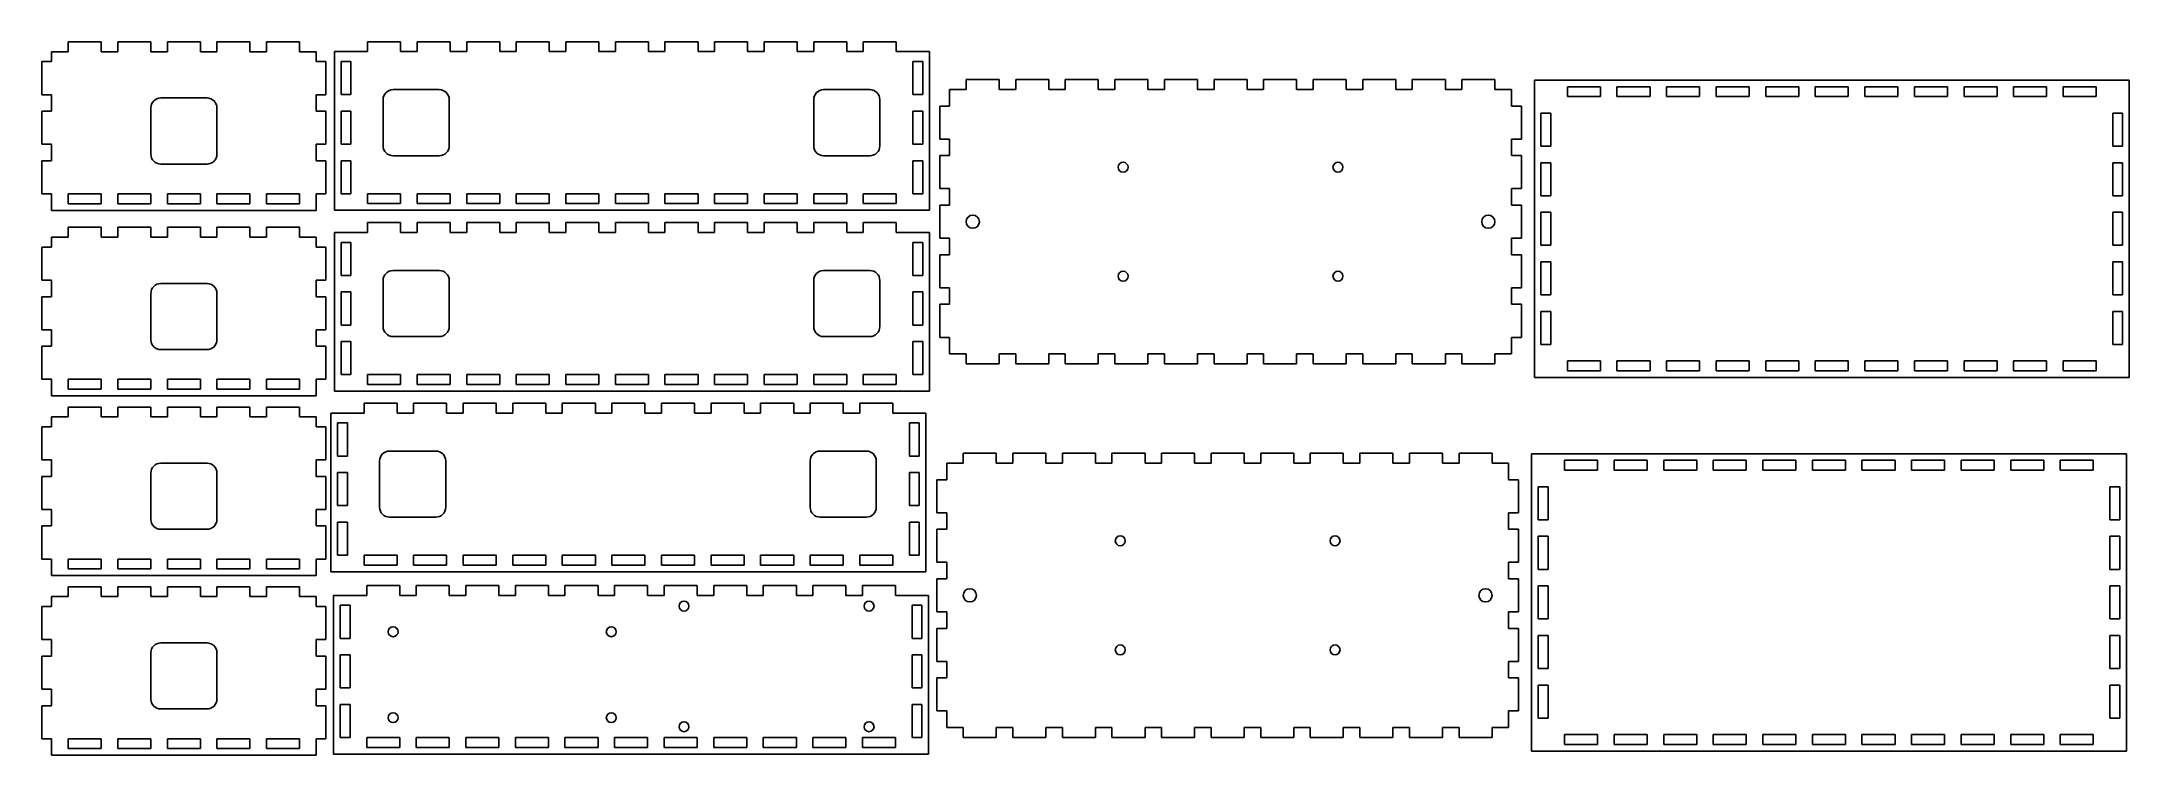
# Model space of a CAD drawing. Header units: millimetres. Extents: x 2674 to 3306, y 1659 to 1874.
import ezdxf

# ---------------------------------------------------------------- set-up
doc = ezdxf.new("R2010")
doc.units = ezdxf.units.MM

msp = doc.modelspace()

# ---------------------------------------------------------------- linework, layer by layer
at = {"color": 7, "linetype": 'Continuous', "lineweight": 25}
for p, q in [((2682.41, 1871.41), (2677.41, 1871.41)), ((2677.41, 1871.41), (2677.41, 1868.41)), ((2692.41, 1874.41), (2682.41, 1874.41)), ((2682.41, 1874.41), (2682.41, 1871.41)), ((2692.41, 1871.41), (2692.41, 1874.41)), ((2697.41, 1871.41), (2692.41, 1871.41)), ((2707.41, 1874.41), (2697.41, 1874.41)), ((2697.41, 1874.41), (2697.41, 1871.41)), ((2707.41, 1871.41), (2707.41, 1874.41)), ((2712.41, 1871.41), (2707.41, 1871.41)), ((2722.41, 1874.41), (2712.41, 1874.41)), ((2712.41, 1874.41), (2712.41, 1871.41)), ((2722.41, 1871.41), (2722.41, 1874.41)), ((2727.41, 1871.41), (2722.41, 1871.41)), ((2737.41, 1874.41), (2727.41, 1874.41)), ((2727.41, 1874.41), (2727.41, 1871.41)), ((2737.41, 1871.41), (2737.41, 1874.41)), ((2742.41, 1871.41), (2737.41, 1871.41)), ((2752.41, 1874.41), (2742.41, 1874.41)), ((2742.41, 1874.41), (2742.41, 1871.41)), ((2752.41, 1871.41), (2752.41, 1874.41)), ((2757.41, 1871.41), (2752.41, 1871.41)), ((2757.41, 1868.41), (2757.41, 1871.41)), ((2772.98, 1871.43), (2762.98, 1871.43)), ((2762.98, 1871.43), (2762.98, 1823.43)), ((2782.98, 1874.43), (2772.98, 1874.43)), ((2772.98, 1874.43), (2772.98, 1871.43)), ((2782.98, 1871.43), (2782.98, 1874.43)), ((2787.98, 1871.43), (2782.98, 1871.43)), ((2797.98, 1874.43), (2787.98, 1874.43)), ((2787.98, 1874.43), (2787.98, 1871.43)), ((2797.98, 1871.43), (2797.98, 1874.43)), ((2802.98, 1871.43), (2797.98, 1871.43)), ((2812.98, 1874.43), (2802.98, 1874.43)), ((2802.98, 1874.43), (2802.98, 1871.43)), ((2812.98, 1871.43), (2812.98, 1874.43)), ((2817.98, 1871.43), (2812.98, 1871.43)), ((2827.98, 1874.43), (2817.98, 1874.43)), ((2817.98, 1874.43), (2817.98, 1871.43)), ((2827.98, 1871.43), (2827.98, 1874.43)), ((2832.98, 1871.43), (2827.98, 1871.43)), ((2842.98, 1874.43), (2832.98, 1874.43)), ((2832.98, 1874.43), (2832.98, 1871.43)), ((2842.98, 1871.43), (2842.98, 1874.43)), ((2847.98, 1871.43), (2842.98, 1871.43)), ((2857.98, 1874.43), (2847.98, 1874.43)), ((2847.98, 1874.43), (2847.98, 1871.43)), ((2857.98, 1871.43), (2857.98, 1874.43)), ((2862.98, 1871.43), (2857.98, 1871.43)), ((2872.98, 1874.43), (2862.98, 1874.43)), ((2862.98, 1874.43), (2862.98, 1871.43)), ((2872.98, 1871.43), (2872.98, 1874.43)), ((2877.98, 1871.43), (2872.98, 1871.43)), ((2887.98, 1874.43), (2877.98, 1874.43)), ((2877.98, 1874.43), (2877.98, 1871.43)), ((2887.98, 1871.43), (2887.98, 1874.43)), ((2892.98, 1871.43), (2887.98, 1871.43)), ((2902.98, 1874.43), (2892.98, 1874.43)), ((2892.98, 1874.43), (2892.98, 1871.43)), ((2902.98, 1871.43), (2902.98, 1874.43)), ((2907.98, 1871.43), (2902.98, 1871.43)), ((2917.98, 1874.43), (2907.98, 1874.43)), ((2907.98, 1874.43), (2907.98, 1871.43)), ((2917.98, 1871.43), (2917.98, 1874.43)), ((2922.98, 1871.43), (2917.98, 1871.43)), ((2932.98, 1874.43), (2922.98, 1874.43)), ((2922.98, 1874.43), (2922.98, 1871.43)), ((2932.98, 1871.43), (2932.98, 1874.43)), ((2942.98, 1871.43), (2932.98, 1871.43)), ((2942.98, 1823.43), (2942.98, 1871.43)), ((2677.41, 1868.41), (2674.41, 1868.41)), ((2674.41, 1868.41), (2674.41, 1858.41)), ((2760.41, 1868.41), (2757.41, 1868.41)), ((2760.41, 1858.41), (2760.41, 1868.41)), ((2767.98, 1868.43), (2764.98, 1868.43)), ((2764.98, 1868.43), (2764.98, 1858.43)), ((2767.98, 1858.43), (2767.98, 1868.43)), ((2937.98, 1868.43), (2937.98, 1858.43)), ((2940.98, 1868.43), (2937.98, 1868.43)), ((2940.98, 1858.43), (2940.98, 1868.43)), ((2674.41, 1858.41), (2677.41, 1858.41)), ((2677.41, 1858.41), (2677.41, 1853.41)), ((2724.41, 1857.41), (2710.41, 1857.41)), ((2757.41, 1853.41), (2757.41, 1858.41)), ((2757.41, 1858.41), (2760.41, 1858.41)), ((2764.98, 1858.43), (2767.98, 1858.43)), ((2794.7, 1859.93), (2780.7, 1859.93)), ((2924.98, 1859.93), (2910.98, 1859.93)), ((2937.98, 1858.43), (2940.98, 1858.43)), ((2954.1, 1859.97), (2949.1, 1859.97)), ((2949.1, 1859.97), (2949.1, 1854.97)), ((2964.1, 1862.97), (2954.1, 1862.97)), ((2954.1, 1862.97), (2954.1, 1859.97)), ((2964.1, 1859.97), (2964.1, 1862.97)), ((2969.1, 1859.97), (2964.1, 1859.97)), ((2979.1, 1862.97), (2969.1, 1862.97)), ((2969.1, 1862.97), (2969.1, 1859.97)), ((2979.1, 1859.97), (2979.1, 1862.97)), ((2984.1, 1859.97), (2979.1, 1859.97)), ((2994.1, 1862.97), (2984.1, 1862.97)), ((2984.1, 1862.97), (2984.1, 1859.97)), ((2994.1, 1859.97), (2994.1, 1862.97)), ((2999.1, 1859.97), (2994.1, 1859.97)), ((3009.1, 1862.97), (2999.1, 1862.97)), ((2999.1, 1862.97), (2999.1, 1859.97)), ((3009.1, 1859.97), (3009.1, 1862.97)), ((3014.1, 1859.97), (3009.1, 1859.97)), ((3024.1, 1862.97), (3014.1, 1862.97)), ((3014.1, 1862.97), (3014.1, 1859.97)), ((3024.1, 1859.97), (3024.1, 1862.97)), ((3029.1, 1859.97), (3024.1, 1859.97)), ((3039.1, 1862.97), (3029.1, 1862.97)), ((3029.1, 1862.97), (3029.1, 1859.97)), ((3039.1, 1859.97), (3039.1, 1862.97)), ((3044.1, 1859.97), (3039.1, 1859.97)), ((3054.1, 1862.97), (3044.1, 1862.97)), ((3044.1, 1862.97), (3044.1, 1859.97)), ((3054.1, 1859.97), (3054.1, 1862.97)), ((3059.1, 1859.97), (3054.1, 1859.97)), ((3069.1, 1862.97), (3059.1, 1862.97)), ((3059.1, 1862.97), (3059.1, 1859.97)), ((3069.1, 1859.97), (3069.1, 1862.97)), ((3074.1, 1859.97), (3069.1, 1859.97)), ((3084.1, 1862.97), (3074.1, 1862.97)), ((3074.1, 1862.97), (3074.1, 1859.97)), ((3084.1, 1859.97), (3084.1, 1862.97)), ((3089.1, 1859.97), (3084.1, 1859.97)), ((3099.1, 1862.97), (3089.1, 1862.97)), ((3089.1, 1862.97), (3089.1, 1859.97)), ((3099.1, 1859.97), (3099.1, 1862.97)), ((3104.1, 1859.97), (3099.1, 1859.97)), ((3114.1, 1862.97), (3104.1, 1862.97)), ((3104.1, 1862.97), (3104.1, 1859.97)), ((3114.1, 1859.97), (3114.1, 1862.97)), ((3119.1, 1859.97), (3114.1, 1859.97)), ((3119.1, 1854.97), (3119.1, 1859.97)), ((3306.03, 1862.82), (3126.03, 1862.82)), ((3126.03, 1862.82), (3126.03, 1772.82)), ((3136.03, 1860.82), (3136.03, 1857.82)), ((3146.03, 1860.82), (3136.03, 1860.82)), ((3136.03, 1857.82), (3146.03, 1857.82)), ((3146.03, 1857.82), (3146.03, 1860.82)), ((3151.03, 1860.82), (3151.03, 1857.82)), ((3161.03, 1860.82), (3151.03, 1860.82)), ((3151.03, 1857.82), (3161.03, 1857.82)), ((3161.03, 1857.82), (3161.03, 1860.82)), ((3166.03, 1860.82), (3166.03, 1857.82)), ((3176.03, 1860.82), (3166.03, 1860.82)), ((3166.03, 1857.82), (3176.03, 1857.82)), ((3176.03, 1857.82), (3176.03, 1860.82)), ((3181.03, 1860.82), (3181.03, 1857.82)), ((3191.03, 1860.82), (3181.03, 1860.82)), ((3181.03, 1857.82), (3191.03, 1857.82)), ((3191.03, 1857.82), (3191.03, 1860.82)), ((3196.03, 1860.82), (3196.03, 1857.82)), ((3206.03, 1860.82), (3196.03, 1860.82)), ((3196.03, 1857.82), (3206.03, 1857.82)), ((3206.03, 1857.82), (3206.03, 1860.82)), ((3211.03, 1860.82), (3211.03, 1857.82)), ((3221.03, 1860.82), (3211.03, 1860.82)), ((3211.03, 1857.82), (3221.03, 1857.82)), ((3221.03, 1857.82), (3221.03, 1860.82)), ((3226.03, 1860.82), (3226.03, 1857.82)), ((3236.03, 1860.82), (3226.03, 1860.82)), ((3226.03, 1857.82), (3236.03, 1857.82)), ((3236.03, 1857.82), (3236.03, 1860.82)), ((3241.03, 1860.82), (3241.03, 1857.82)), ((3251.03, 1860.82), (3241.03, 1860.82)), ((3241.03, 1857.82), (3251.03, 1857.82)), ((3251.03, 1857.82), (3251.03, 1860.82)), ((3256.03, 1860.82), (3256.03, 1857.82)), ((3266.03, 1860.82), (3256.03, 1860.82)), ((3256.03, 1857.82), (3266.03, 1857.82)), ((3266.03, 1857.82), (3266.03, 1860.82)), ((3271.03, 1860.82), (3271.03, 1857.82)), ((3281.03, 1860.82), (3271.03, 1860.82)), ((3271.03, 1857.82), (3281.03, 1857.82)), ((3281.03, 1857.82), (3281.03, 1860.82)), ((3286.03, 1860.82), (3286.03, 1857.82)), ((3296.03, 1860.82), (3286.03, 1860.82)), ((3286.03, 1857.82), (3296.03, 1857.82)), ((3296.03, 1857.82), (3296.03, 1860.82)), ((3306.03, 1772.82), (3306.03, 1862.82)), ((2677.41, 1853.41), (2674.41, 1853.41)), ((2674.41, 1853.41), (2674.41, 1843.41)), ((2707.41, 1854.41), (2707.41, 1840.41)), ((2727.41, 1840.41), (2727.41, 1854.41)), ((2760.41, 1853.41), (2757.41, 1853.41)), ((2760.41, 1843.41), (2760.41, 1853.41)), ((2764.98, 1853.43), (2764.98, 1843.43)), ((2767.98, 1853.43), (2764.98, 1853.43)), ((2767.98, 1843.43), (2767.98, 1853.43)), ((2777.7, 1856.93), (2777.7, 1842.93)), ((2797.7, 1842.93), (2797.7, 1856.93)), ((2907.98, 1856.93), (2907.98, 1842.93)), ((2927.98, 1842.93), (2927.98, 1856.93)), ((2937.98, 1853.43), (2937.98, 1843.43)), ((2940.98, 1853.43), (2937.98, 1853.43)), ((2940.98, 1843.43), (2940.98, 1853.43)), ((2949.1, 1854.97), (2946.1, 1854.97)), ((2946.1, 1854.97), (2946.1, 1844.97)), ((3122.1, 1854.97), (3119.1, 1854.97)), ((3122.1, 1844.97), (3122.1, 1854.97)), ((3128.03, 1852.82), (3128.03, 1842.82)), ((3131.03, 1852.82), (3128.03, 1852.82)), ((3131.03, 1842.82), (3131.03, 1852.82)), ((3301.03, 1852.82), (3301.03, 1842.82)), ((3304.03, 1852.82), (3301.03, 1852.82)), ((3304.03, 1842.82), (3304.03, 1852.82)), ((2946.1, 1844.97), (2949.1, 1844.97)), ((2949.1, 1844.97), (2949.1, 1839.97)), ((3119.1, 1839.97), (3119.1, 1844.97)), ((3119.1, 1844.97), (3122.1, 1844.97)), ((2674.41, 1843.41), (2677.41, 1843.41)), ((2677.41, 1838.41), (2674.41, 1838.41)), ((2674.41, 1838.41), (2674.41, 1828.41)), ((2677.41, 1843.41), (2677.41, 1838.41)), ((2757.41, 1838.41), (2757.41, 1843.41)), ((2757.41, 1843.41), (2760.41, 1843.41)), ((2760.41, 1838.41), (2757.41, 1838.41)), ((2760.41, 1828.41), (2760.41, 1838.41)), ((2764.98, 1843.43), (2767.98, 1843.43)), ((2764.98, 1838.43), (2764.98, 1828.43)), ((2767.98, 1838.43), (2764.98, 1838.43)), ((2767.98, 1828.43), (2767.98, 1838.43)), ((2780.7, 1839.93), (2794.7, 1839.93)), ((2910.98, 1839.93), (2924.98, 1839.93)), ((2937.98, 1843.43), (2940.98, 1843.43)), ((2937.98, 1838.43), (2937.98, 1828.43)), ((2940.98, 1838.43), (2937.98, 1838.43)), ((2940.98, 1828.43), (2940.98, 1838.43)), ((2949.1, 1839.97), (2946.1, 1839.97)), ((2946.1, 1839.97), (2946.1, 1829.97)), ((3122.1, 1839.97), (3119.1, 1839.97)), ((3122.1, 1829.97), (3122.1, 1839.97)), ((3128.03, 1842.82), (3131.03, 1842.82)), ((3301.03, 1842.82), (3304.03, 1842.82)), ((2710.41, 1837.41), (2724.41, 1837.41)), ((3131.03, 1837.82), (3128.03, 1837.82)), ((3128.03, 1837.82), (3128.03, 1827.82)), ((3131.03, 1827.82), (3131.03, 1837.82)), ((3301.03, 1837.82), (3301.03, 1827.82)), ((3304.03, 1837.82), (3301.03, 1837.82)), ((3304.03, 1827.82), (3304.03, 1837.82)), ((2674.41, 1828.41), (2677.41, 1828.41)), ((2677.41, 1828.41), (2677.41, 1823.41)), ((2692.41, 1828.41), (2682.41, 1828.41)), ((2682.41, 1828.41), (2682.41, 1825.41)), ((2682.41, 1825.41), (2692.41, 1825.41)), ((2692.41, 1825.41), (2692.41, 1828.41)), ((2697.41, 1828.41), (2697.41, 1825.41)), ((2707.41, 1828.41), (2697.41, 1828.41)), ((2697.41, 1825.41), (2707.41, 1825.41)), ((2707.41, 1825.41), (2707.41, 1828.41)), ((2712.41, 1828.41), (2712.41, 1825.41)), ((2722.41, 1828.41), (2712.41, 1828.41)), ((2712.41, 1825.41), (2722.41, 1825.41)), ((2722.41, 1825.41), (2722.41, 1828.41)), ((2727.41, 1828.41), (2727.41, 1825.41)), ((2737.41, 1828.41), (2727.41, 1828.41)), ((2727.41, 1825.41), (2737.41, 1825.41)), ((2737.41, 1825.41), (2737.41, 1828.41)), ((2742.41, 1828.41), (2742.41, 1825.41)), ((2752.41, 1828.41), (2742.41, 1828.41)), ((2742.41, 1825.41), (2752.41, 1825.41)), ((2752.41, 1825.41), (2752.41, 1828.41)), ((2757.41, 1823.41), (2757.41, 1828.41)), ((2757.41, 1828.41), (2760.41, 1828.41)), ((2764.98, 1828.43), (2767.98, 1828.43)), ((2782.98, 1828.43), (2772.98, 1828.43)), ((2772.98, 1828.43), (2772.98, 1825.43)), ((2772.98, 1825.43), (2782.98, 1825.43)), ((2782.98, 1825.43), (2782.98, 1828.43)), ((2787.98, 1828.43), (2787.98, 1825.43)), ((2797.98, 1828.43), (2787.98, 1828.43)), ((2787.98, 1825.43), (2797.98, 1825.43)), ((2797.98, 1825.43), (2797.98, 1828.43)), ((2802.98, 1828.43), (2802.98, 1825.43)), ((2812.98, 1828.43), (2802.98, 1828.43)), ((2802.98, 1825.43), (2812.98, 1825.43)), ((2812.98, 1825.43), (2812.98, 1828.43)), ((2817.98, 1828.43), (2817.98, 1825.43)), ((2827.98, 1828.43), (2817.98, 1828.43)), ((2817.98, 1825.43), (2827.98, 1825.43)), ((2827.98, 1825.43), (2827.98, 1828.43)), ((2832.98, 1828.43), (2832.98, 1825.43)), ((2842.98, 1828.43), (2832.98, 1828.43)), ((2832.98, 1825.43), (2842.98, 1825.43)), ((2842.98, 1825.43), (2842.98, 1828.43)), ((2847.98, 1828.43), (2847.98, 1825.43)), ((2857.98, 1828.43), (2847.98, 1828.43)), ((2847.98, 1825.43), (2857.98, 1825.43)), ((2857.98, 1825.43), (2857.98, 1828.43)), ((2862.98, 1828.43), (2862.98, 1825.43)), ((2872.98, 1828.43), (2862.98, 1828.43)), ((2862.98, 1825.43), (2872.98, 1825.43)), ((2872.98, 1825.43), (2872.98, 1828.43)), ((2877.98, 1828.43), (2877.98, 1825.43)), ((2887.98, 1828.43), (2877.98, 1828.43)), ((2877.98, 1825.43), (2887.98, 1825.43)), ((2887.98, 1825.43), (2887.98, 1828.43)), ((2892.98, 1828.43), (2892.98, 1825.43)), ((2902.98, 1828.43), (2892.98, 1828.43)), ((2892.98, 1825.43), (2902.98, 1825.43)), ((2902.98, 1825.43), (2902.98, 1828.43)), ((2907.98, 1828.43), (2907.98, 1825.43)), ((2917.98, 1828.43), (2907.98, 1828.43)), ((2907.98, 1825.43), (2917.98, 1825.43)), ((2917.98, 1825.43), (2917.98, 1828.43)), ((2922.98, 1828.43), (2922.98, 1825.43)), ((2932.98, 1828.43), (2922.98, 1828.43)), ((2922.98, 1825.43), (2932.98, 1825.43)), ((2932.98, 1825.43), (2932.98, 1828.43)), ((2937.98, 1828.43), (2940.98, 1828.43)), ((2946.1, 1829.97), (2949.1, 1829.97)), ((2949.1, 1829.97), (2949.1, 1824.97)), ((3119.1, 1824.97), (3119.1, 1829.97)), ((3119.1, 1829.97), (3122.1, 1829.97)), ((3128.03, 1827.82), (3131.03, 1827.82)), ((3301.03, 1827.82), (3304.03, 1827.82)), ((2677.41, 1823.41), (2757.41, 1823.41)), ((2762.98, 1823.43), (2942.98, 1823.43)), ((2782.98, 1819.71), (2772.98, 1819.71)), ((2772.98, 1819.71), (2772.98, 1816.71)), ((2782.98, 1816.71), (2782.98, 1819.71)), ((2797.98, 1819.71), (2787.98, 1819.71)), ((2787.98, 1819.71), (2787.98, 1816.71)), ((2797.98, 1816.71), (2797.98, 1819.71)), ((2812.98, 1819.71), (2802.98, 1819.71)), ((2802.98, 1819.71), (2802.98, 1816.71)), ((2812.98, 1816.71), (2812.98, 1819.71)), ((2827.98, 1819.71), (2817.98, 1819.71)), ((2817.98, 1819.71), (2817.98, 1816.71)), ((2827.98, 1816.71), (2827.98, 1819.71)), ((2842.98, 1819.71), (2832.98, 1819.71)), ((2832.98, 1819.71), (2832.98, 1816.71)), ((2842.98, 1816.71), (2842.98, 1819.71)), ((2857.98, 1819.71), (2847.98, 1819.71)), ((2847.98, 1819.71), (2847.98, 1816.71)), ((2857.98, 1816.71), (2857.98, 1819.71)), ((2872.98, 1819.71), (2862.98, 1819.71)), ((2862.98, 1819.71), (2862.98, 1816.71)), ((2872.98, 1816.71), (2872.98, 1819.71)), ((2887.98, 1819.71), (2877.98, 1819.71)), ((2877.98, 1819.71), (2877.98, 1816.71)), ((2887.98, 1816.71), (2887.98, 1819.71)), ((2902.98, 1819.71), (2892.98, 1819.71)), ((2892.98, 1819.71), (2892.98, 1816.71)), ((2902.98, 1816.71), (2902.98, 1819.71)), ((2917.98, 1819.71), (2907.98, 1819.71)), ((2907.98, 1819.71), (2907.98, 1816.71)), ((2917.98, 1816.71), (2917.98, 1819.71)), ((2932.98, 1819.71), (2922.98, 1819.71)), ((2922.98, 1819.71), (2922.98, 1816.71)), ((2932.98, 1816.71), (2932.98, 1819.71)), ((2949.1, 1824.97), (2946.1, 1824.97)), ((2946.1, 1824.97), (2946.1, 1814.97)), ((3122.1, 1824.97), (3119.1, 1824.97)), ((3122.1, 1814.97), (3122.1, 1824.97)), ((3131.03, 1822.82), (3128.03, 1822.82)), ((3128.03, 1822.82), (3128.03, 1812.82)), ((3131.03, 1812.82), (3131.03, 1822.82)), ((3301.03, 1822.82), (3301.03, 1812.82)), ((3304.03, 1822.82), (3301.03, 1822.82)), ((3304.03, 1812.82), (3304.03, 1822.82)), ((2682.41, 1815.27), (2677.41, 1815.27)), ((2677.41, 1815.27), (2677.41, 1812.27)), ((2692.41, 1818.27), (2682.41, 1818.27)), ((2682.41, 1818.27), (2682.41, 1815.27)), ((2692.41, 1815.27), (2692.41, 1818.27)), ((2697.41, 1815.27), (2692.41, 1815.27)), ((2707.41, 1818.27), (2697.41, 1818.27)), ((2697.41, 1818.27), (2697.41, 1815.27)), ((2707.41, 1815.27), (2707.41, 1818.27)), ((2712.41, 1815.27), (2707.41, 1815.27)), ((2722.41, 1818.27), (2712.41, 1818.27)), ((2712.41, 1818.27), (2712.41, 1815.27)), ((2722.41, 1815.27), (2722.41, 1818.27)), ((2727.41, 1815.27), (2722.41, 1815.27)), ((2737.41, 1818.27), (2727.41, 1818.27)), ((2727.41, 1818.27), (2727.41, 1815.27)), ((2737.41, 1815.27), (2737.41, 1818.27)), ((2742.41, 1815.27), (2737.41, 1815.27)), ((2752.41, 1818.27), (2742.41, 1818.27)), ((2742.41, 1818.27), (2742.41, 1815.27)), ((2752.41, 1815.27), (2752.41, 1818.27)), ((2757.41, 1815.27), (2752.41, 1815.27)), ((2757.41, 1812.27), (2757.41, 1815.27)), ((2772.98, 1816.71), (2762.98, 1816.71)), ((2762.98, 1816.71), (2762.98, 1768.71)), ((2767.98, 1813.71), (2764.98, 1813.71)), ((2764.98, 1813.71), (2764.98, 1803.71)), ((2767.98, 1803.71), (2767.98, 1813.71)), ((2787.98, 1816.71), (2782.98, 1816.71)), ((2802.98, 1816.71), (2797.98, 1816.71)), ((2817.98, 1816.71), (2812.98, 1816.71)), ((2832.98, 1816.71), (2827.98, 1816.71)), ((2847.98, 1816.71), (2842.98, 1816.71)), ((2862.98, 1816.71), (2857.98, 1816.71)), ((2877.98, 1816.71), (2872.98, 1816.71)), ((2892.98, 1816.71), (2887.98, 1816.71)), ((2907.98, 1816.71), (2902.98, 1816.71)), ((2922.98, 1816.71), (2917.98, 1816.71)), ((2942.98, 1816.71), (2932.98, 1816.71)), ((2937.98, 1813.71), (2937.98, 1803.71)), ((2940.98, 1813.71), (2937.98, 1813.71)), ((2940.98, 1803.71), (2940.98, 1813.71)), ((2942.98, 1768.71), (2942.98, 1816.71)), ((2946.1, 1814.97), (2949.1, 1814.97)), ((2949.1, 1814.97), (2949.1, 1809.97)), ((3119.1, 1809.97), (3119.1, 1814.97)), ((3119.1, 1814.97), (3122.1, 1814.97)), ((3128.03, 1812.82), (3131.03, 1812.82)), ((3301.03, 1812.82), (3304.03, 1812.82)), ((2677.41, 1812.27), (2674.41, 1812.27)), ((2674.41, 1812.27), (2674.41, 1802.27)), ((2760.41, 1812.27), (2757.41, 1812.27)), ((2760.41, 1802.27), (2760.41, 1812.27)), ((2949.1, 1809.97), (2946.1, 1809.97)), ((2946.1, 1809.97), (2946.1, 1799.97)), ((3122.1, 1809.97), (3119.1, 1809.97)), ((3122.1, 1799.97), (3122.1, 1809.97)), ((3131.03, 1807.82), (3128.03, 1807.82)), ((3128.03, 1807.82), (3128.03, 1797.82)), ((3131.03, 1797.82), (3131.03, 1807.82)), ((3301.03, 1807.82), (3301.03, 1797.82)), ((3304.03, 1807.82), (3301.03, 1807.82)), ((3304.03, 1797.82), (3304.03, 1807.82)), ((2674.41, 1802.27), (2677.41, 1802.27)), ((2677.41, 1802.27), (2677.41, 1797.27)), ((2724.41, 1801.27), (2710.41, 1801.27)), ((2757.41, 1797.27), (2757.41, 1802.27)), ((2757.41, 1802.27), (2760.41, 1802.27)), ((2764.98, 1803.71), (2767.98, 1803.71)), ((2777.7, 1802.21), (2777.7, 1788.21)), ((2794.7, 1805.21), (2780.7, 1805.21)), ((2797.7, 1788.21), (2797.7, 1802.21)), ((2907.98, 1802.21), (2907.98, 1788.21)), ((2924.98, 1805.21), (2910.98, 1805.21)), ((2927.98, 1788.21), (2927.98, 1802.21)), ((2937.98, 1803.71), (2940.98, 1803.71)), ((2677.41, 1797.27), (2674.41, 1797.27)), ((2674.41, 1797.27), (2674.41, 1787.27)), ((2707.41, 1798.27), (2707.41, 1784.27)), ((2727.41, 1784.27), (2727.41, 1798.27)), ((2760.41, 1797.27), (2757.41, 1797.27)), ((2760.41, 1787.27), (2760.41, 1797.27)), ((2764.98, 1798.71), (2764.98, 1788.71)), ((2767.98, 1798.71), (2764.98, 1798.71)), ((2767.98, 1788.71), (2767.98, 1798.71)), ((2937.98, 1798.71), (2937.98, 1788.71)), ((2940.98, 1798.71), (2937.98, 1798.71)), ((2940.98, 1788.71), (2940.98, 1798.71)), ((2946.1, 1799.97), (2949.1, 1799.97)), ((2949.1, 1794.97), (2946.1, 1794.97)), ((2946.1, 1794.97), (2946.1, 1784.97)), ((2949.1, 1799.97), (2949.1, 1794.97)), ((3119.1, 1794.97), (3119.1, 1799.97)), ((3119.1, 1799.97), (3122.1, 1799.97)), ((3122.1, 1794.97), (3119.1, 1794.97)), ((3122.1, 1784.97), (3122.1, 1794.97)), ((3128.03, 1797.82), (3131.03, 1797.82)), ((3301.03, 1797.82), (3304.03, 1797.82)), ((2764.98, 1788.71), (2767.98, 1788.71)), ((2937.98, 1788.71), (2940.98, 1788.71)), ((3131.03, 1792.82), (3128.03, 1792.82)), ((3128.03, 1792.82), (3128.03, 1782.82)), ((3131.03, 1782.82), (3131.03, 1792.82)), ((3301.03, 1792.82), (3301.03, 1782.82)), ((3304.03, 1792.82), (3301.03, 1792.82)), ((3304.03, 1782.82), (3304.03, 1792.82)), ((2674.41, 1787.27), (2677.41, 1787.27)), ((2677.41, 1782.27), (2674.41, 1782.27)), ((2674.41, 1782.27), (2674.41, 1772.27)), ((2677.41, 1787.27), (2677.41, 1782.27)), ((2710.41, 1781.27), (2724.41, 1781.27)), ((2757.41, 1782.27), (2757.41, 1787.27)), ((2757.41, 1787.27), (2760.41, 1787.27)), ((2760.41, 1782.27), (2757.41, 1782.27)), ((2760.41, 1772.27), (2760.41, 1782.27)), ((2764.98, 1783.71), (2764.98, 1773.71)), ((2767.98, 1783.71), (2764.98, 1783.71)), ((2767.98, 1773.71), (2767.98, 1783.71)), ((2780.7, 1785.21), (2794.7, 1785.21)), ((2910.98, 1785.21), (2924.98, 1785.21)), ((2937.98, 1783.71), (2937.98, 1773.71)), ((2940.98, 1783.71), (2937.98, 1783.71)), ((2940.98, 1773.71), (2940.98, 1783.71)), ((2946.1, 1784.97), (2949.1, 1784.97)), ((2949.1, 1784.97), (2949.1, 1779.97)), ((3119.1, 1779.97), (3119.1, 1784.97)), ((3119.1, 1784.97), (3122.1, 1784.97)), ((3128.03, 1782.82), (3131.03, 1782.82)), ((3301.03, 1782.82), (3304.03, 1782.82)), ((2949.1, 1779.97), (2954.1, 1779.97)), ((2954.1, 1779.97), (2954.1, 1776.97)), ((2954.1, 1776.97), (2964.1, 1776.97)), ((2964.1, 1776.97), (2964.1, 1779.97)), ((2964.1, 1779.97), (2969.1, 1779.97)), ((2969.1, 1779.97), (2969.1, 1776.97)), ((2969.1, 1776.97), (2979.1, 1776.97)), ((2979.1, 1776.97), (2979.1, 1779.97)), ((2979.1, 1779.97), (2984.1, 1779.97)), ((2984.1, 1779.97), (2984.1, 1776.97)), ((2984.1, 1776.97), (2994.1, 1776.97)), ((2994.1, 1776.97), (2994.1, 1779.97)), ((2994.1, 1779.97), (2999.1, 1779.97)), ((2999.1, 1779.97), (2999.1, 1776.97)), ((2999.1, 1776.97), (3009.1, 1776.97)), ((3009.1, 1776.97), (3009.1, 1779.97)), ((3009.1, 1779.97), (3014.1, 1779.97)), ((3014.1, 1779.97), (3014.1, 1776.97)), ((3014.1, 1776.97), (3024.1, 1776.97)), ((3024.1, 1776.97), (3024.1, 1779.97)), ((3024.1, 1779.97), (3029.1, 1779.97)), ((3029.1, 1779.97), (3029.1, 1776.97)), ((3029.1, 1776.97), (3039.1, 1776.97)), ((3039.1, 1776.97), (3039.1, 1779.97)), ((3039.1, 1779.97), (3044.1, 1779.97)), ((3044.1, 1779.97), (3044.1, 1776.97)), ((3044.1, 1776.97), (3054.1, 1776.97)), ((3054.1, 1776.97), (3054.1, 1779.97)), ((3054.1, 1779.97), (3059.1, 1779.97)), ((3059.1, 1779.97), (3059.1, 1776.97)), ((3059.1, 1776.97), (3069.1, 1776.97)), ((3069.1, 1776.97), (3069.1, 1779.97)), ((3069.1, 1779.97), (3074.1, 1779.97)), ((3074.1, 1779.97), (3074.1, 1776.97)), ((3074.1, 1776.97), (3084.1, 1776.97)), ((3084.1, 1776.97), (3084.1, 1779.97)), ((3084.1, 1779.97), (3089.1, 1779.97)), ((3089.1, 1779.97), (3089.1, 1776.97)), ((3089.1, 1776.97), (3099.1, 1776.97)), ((3099.1, 1776.97), (3099.1, 1779.97)), ((3099.1, 1779.97), (3104.1, 1779.97)), ((3104.1, 1779.97), (3104.1, 1776.97)), ((3104.1, 1776.97), (3114.1, 1776.97)), ((3114.1, 1779.97), (3119.1, 1779.97)), ((3114.1, 1776.97), (3114.1, 1779.97)), ((3136.03, 1777.82), (3136.03, 1774.82)), ((3146.03, 1777.82), (3136.03, 1777.82)), ((3146.03, 1774.82), (3146.03, 1777.82)), ((3151.03, 1777.82), (3151.03, 1774.82)), ((3161.03, 1777.82), (3151.03, 1777.82)), ((3161.03, 1774.82), (3161.03, 1777.82)), ((3166.03, 1777.82), (3166.03, 1774.82)), ((3176.03, 1777.82), (3166.03, 1777.82)), ((3176.03, 1774.82), (3176.03, 1777.82)), ((3181.03, 1777.82), (3181.03, 1774.82)), ((3191.03, 1777.82), (3181.03, 1777.82)), ((3191.03, 1774.82), (3191.03, 1777.82)), ((3196.03, 1777.82), (3196.03, 1774.82)), ((3206.03, 1777.82), (3196.03, 1777.82)), ((3206.03, 1774.82), (3206.03, 1777.82)), ((3211.03, 1777.82), (3211.03, 1774.82)), ((3221.03, 1777.82), (3211.03, 1777.82)), ((3221.03, 1774.82), (3221.03, 1777.82)), ((3226.03, 1777.82), (3226.03, 1774.82)), ((3236.03, 1777.82), (3226.03, 1777.82)), ((3236.03, 1774.82), (3236.03, 1777.82)), ((3241.03, 1777.82), (3241.03, 1774.82)), ((3251.03, 1777.82), (3241.03, 1777.82)), ((3251.03, 1774.82), (3251.03, 1777.82)), ((3256.03, 1777.82), (3256.03, 1774.82)), ((3266.03, 1777.82), (3256.03, 1777.82)), ((3266.03, 1774.82), (3266.03, 1777.82)), ((3271.03, 1777.82), (3271.03, 1774.82)), ((3281.03, 1777.82), (3271.03, 1777.82)), ((3281.03, 1774.82), (3281.03, 1777.82)), ((3286.03, 1777.82), (3286.03, 1774.82)), ((3296.03, 1777.82), (3286.03, 1777.82)), ((3296.03, 1774.82), (3296.03, 1777.82)), ((2674.41, 1772.27), (2677.41, 1772.27)), ((2677.41, 1772.27), (2677.41, 1767.27)), ((2692.41, 1772.27), (2682.41, 1772.27)), ((2682.41, 1772.27), (2682.41, 1769.27)), ((2682.41, 1769.27), (2692.41, 1769.27)), ((2692.41, 1769.27), (2692.41, 1772.27)), ((2697.41, 1772.27), (2697.41, 1769.27)), ((2707.41, 1772.27), (2697.41, 1772.27)), ((2697.41, 1769.27), (2707.41, 1769.27)), ((2707.41, 1769.27), (2707.41, 1772.27)), ((2712.41, 1772.27), (2712.41, 1769.27)), ((2722.41, 1772.27), (2712.41, 1772.27)), ((2712.41, 1769.27), (2722.41, 1769.27)), ((2722.41, 1769.27), (2722.41, 1772.27)), ((2727.41, 1772.27), (2727.41, 1769.27)), ((2737.41, 1772.27), (2727.41, 1772.27)), ((2727.41, 1769.27), (2737.41, 1769.27)), ((2737.41, 1769.27), (2737.41, 1772.27)), ((2742.41, 1772.27), (2742.41, 1769.27)), ((2752.41, 1772.27), (2742.41, 1772.27)), ((2742.41, 1769.27), (2752.41, 1769.27)), ((2752.41, 1769.27), (2752.41, 1772.27)), ((2757.41, 1767.27), (2757.41, 1772.27)), ((2757.41, 1772.27), (2760.41, 1772.27)), ((2762.98, 1768.71), (2942.98, 1768.71)), ((2764.98, 1773.71), (2767.98, 1773.71)), ((2782.98, 1773.71), (2772.98, 1773.71)), ((2772.98, 1773.71), (2772.98, 1770.71)), ((2772.98, 1770.71), (2782.98, 1770.71)), ((2782.98, 1770.71), (2782.98, 1773.71)), ((2787.98, 1773.71), (2787.98, 1770.71)), ((2797.98, 1773.71), (2787.98, 1773.71)), ((2787.98, 1770.71), (2797.98, 1770.71)), ((2797.98, 1770.71), (2797.98, 1773.71)), ((2802.98, 1773.71), (2802.98, 1770.71)), ((2812.98, 1773.71), (2802.98, 1773.71)), ((2802.98, 1770.71), (2812.98, 1770.71)), ((2812.98, 1770.71), (2812.98, 1773.71)), ((2817.98, 1773.71), (2817.98, 1770.71)), ((2827.98, 1773.71), (2817.98, 1773.71)), ((2817.98, 1770.71), (2827.98, 1770.71)), ((2827.98, 1770.71), (2827.98, 1773.71)), ((2832.98, 1773.71), (2832.98, 1770.71)), ((2842.98, 1773.71), (2832.98, 1773.71)), ((2832.98, 1770.71), (2842.98, 1770.71)), ((2842.98, 1770.71), (2842.98, 1773.71)), ((2847.98, 1773.71), (2847.98, 1770.71)), ((2857.98, 1773.71), (2847.98, 1773.71)), ((2847.98, 1770.71), (2857.98, 1770.71)), ((2857.98, 1770.71), (2857.98, 1773.71)), ((2862.98, 1773.71), (2862.98, 1770.71)), ((2872.98, 1773.71), (2862.98, 1773.71)), ((2862.98, 1770.71), (2872.98, 1770.71)), ((2872.98, 1770.71), (2872.98, 1773.71)), ((2877.98, 1773.71), (2877.98, 1770.71)), ((2887.98, 1773.71), (2877.98, 1773.71)), ((2877.98, 1770.71), (2887.98, 1770.71)), ((2887.98, 1770.71), (2887.98, 1773.71)), ((2892.98, 1773.71), (2892.98, 1770.71)), ((2902.98, 1773.71), (2892.98, 1773.71)), ((2892.98, 1770.71), (2902.98, 1770.71)), ((2902.98, 1770.71), (2902.98, 1773.71)), ((2907.98, 1773.71), (2907.98, 1770.71)), ((2917.98, 1773.71), (2907.98, 1773.71)), ((2907.98, 1770.71), (2917.98, 1770.71)), ((2917.98, 1770.71), (2917.98, 1773.71)), ((2922.98, 1773.71), (2922.98, 1770.71)), ((2932.98, 1773.71), (2922.98, 1773.71)), ((2922.98, 1770.71), (2932.98, 1770.71)), ((2932.98, 1770.71), (2932.98, 1773.71)), ((2937.98, 1773.71), (2940.98, 1773.71)), ((3126.03, 1772.82), (3306.03, 1772.82)), ((3136.03, 1774.82), (3146.03, 1774.82)), ((3151.03, 1774.82), (3161.03, 1774.82)), ((3166.03, 1774.82), (3176.03, 1774.82)), ((3181.03, 1774.82), (3191.03, 1774.82)), ((3196.03, 1774.82), (3206.03, 1774.82)), ((3211.03, 1774.82), (3221.03, 1774.82)), ((3226.03, 1774.82), (3236.03, 1774.82)), ((3241.03, 1774.82), (3251.03, 1774.82)), ((3256.03, 1774.82), (3266.03, 1774.82)), ((3271.03, 1774.82), (3281.03, 1774.82)), ((3286.03, 1774.82), (3296.03, 1774.82)), ((2677.41, 1767.27), (2757.41, 1767.27)), ((2692.41, 1763.89), (2682.41, 1763.89)), ((2682.41, 1763.89), (2682.41, 1760.89)), ((2692.41, 1760.89), (2692.41, 1763.89)), ((2707.41, 1763.89), (2697.41, 1763.89)), ((2697.41, 1763.89), (2697.41, 1760.89)), ((2707.41, 1760.89), (2707.41, 1763.89)), ((2722.41, 1763.89), (2712.41, 1763.89)), ((2712.41, 1763.89), (2712.41, 1760.89)), ((2722.41, 1760.89), (2722.41, 1763.89)), ((2737.41, 1763.89), (2727.41, 1763.89)), ((2727.41, 1763.89), (2727.41, 1760.89)), ((2737.41, 1760.89), (2737.41, 1763.89)), ((2752.41, 1763.89), (2742.41, 1763.89)), ((2742.41, 1763.89), (2742.41, 1760.89)), ((2752.41, 1760.89), (2752.41, 1763.89)), ((2781.92, 1765.06), (2771.92, 1765.06)), ((2771.92, 1765.06), (2771.92, 1762.06)), ((2781.92, 1762.06), (2781.92, 1765.06)), ((2796.92, 1765.06), (2786.92, 1765.06)), ((2786.92, 1765.06), (2786.92, 1762.06)), ((2796.92, 1762.06), (2796.92, 1765.06)), ((2811.92, 1765.06), (2801.92, 1765.06)), ((2801.92, 1765.06), (2801.92, 1762.06)), ((2811.92, 1762.06), (2811.92, 1765.06)), ((2826.92, 1765.06), (2816.92, 1765.06)), ((2816.92, 1765.06), (2816.92, 1762.06)), ((2826.92, 1762.06), (2826.92, 1765.06)), ((2841.92, 1765.06), (2831.92, 1765.06)), ((2831.92, 1765.06), (2831.92, 1762.06)), ((2841.92, 1762.06), (2841.92, 1765.06)), ((2856.92, 1765.06), (2846.92, 1765.06)), ((2846.92, 1765.06), (2846.92, 1762.06)), ((2856.92, 1762.06), (2856.92, 1765.06)), ((2871.92, 1765.06), (2861.92, 1765.06)), ((2861.92, 1765.06), (2861.92, 1762.06)), ((2871.92, 1762.06), (2871.92, 1765.06)), ((2886.92, 1765.06), (2876.92, 1765.06)), ((2876.92, 1765.06), (2876.92, 1762.06)), ((2886.92, 1762.06), (2886.92, 1765.06)), ((2901.92, 1765.06), (2891.92, 1765.06)), ((2891.92, 1765.06), (2891.92, 1762.06)), ((2901.92, 1762.06), (2901.92, 1765.06)), ((2916.92, 1765.06), (2906.92, 1765.06)), ((2906.92, 1765.06), (2906.92, 1762.06)), ((2916.92, 1762.06), (2916.92, 1765.06)), ((2931.92, 1765.06), (2921.92, 1765.06)), ((2921.92, 1765.06), (2921.92, 1762.06)), ((2931.92, 1762.06), (2931.92, 1765.06)), ((2677.41, 1757.89), (2674.41, 1757.89)), ((2674.41, 1757.89), (2674.41, 1747.89)), ((2682.41, 1760.89), (2677.41, 1760.89)), ((2677.41, 1760.89), (2677.41, 1757.89)), ((2697.41, 1760.89), (2692.41, 1760.89)), ((2712.41, 1760.89), (2707.41, 1760.89)), ((2727.41, 1760.89), (2722.41, 1760.89)), ((2742.41, 1760.89), (2737.41, 1760.89)), ((2757.41, 1760.89), (2752.41, 1760.89)), ((2757.41, 1757.89), (2757.41, 1760.89)), ((2760.41, 1757.89), (2757.41, 1757.89)), ((2760.41, 1747.89), (2760.41, 1757.89)), ((2771.92, 1762.06), (2761.92, 1762.06)), ((2761.92, 1762.06), (2761.92, 1714.06)), ((2766.92, 1759.06), (2763.92, 1759.06)), ((2763.92, 1759.06), (2763.92, 1749.06)), ((2766.92, 1749.06), (2766.92, 1759.06)), ((2786.92, 1762.06), (2781.92, 1762.06)), ((2801.92, 1762.06), (2796.92, 1762.06)), ((2816.92, 1762.06), (2811.92, 1762.06)), ((2831.92, 1762.06), (2826.92, 1762.06)), ((2846.92, 1762.06), (2841.92, 1762.06)), ((2861.92, 1762.06), (2856.92, 1762.06)), ((2876.92, 1762.06), (2871.92, 1762.06)), ((2891.92, 1762.06), (2886.92, 1762.06)), ((2906.92, 1762.06), (2901.92, 1762.06)), ((2921.92, 1762.06), (2916.92, 1762.06)), ((2941.92, 1762.06), (2931.92, 1762.06)), ((2936.92, 1759.06), (2936.92, 1749.06)), ((2939.92, 1759.06), (2936.92, 1759.06)), ((2939.92, 1749.06), (2939.92, 1759.06)), ((2941.92, 1714.06), (2941.92, 1762.06)), ((2793.64, 1750.56), (2779.64, 1750.56)), ((2923.92, 1750.56), (2909.92, 1750.56)), ((2963.23, 1749.9), (2953.23, 1749.9)), ((2953.23, 1749.9), (2953.23, 1746.9)), ((2963.23, 1746.9), (2963.23, 1749.9)), ((2978.23, 1749.9), (2968.23, 1749.9)), ((2968.23, 1749.9), (2968.23, 1746.9)), ((2978.23, 1746.9), (2978.23, 1749.9)), ((2993.23, 1749.9), (2983.23, 1749.9)), ((2983.23, 1749.9), (2983.23, 1746.9)), ((2993.23, 1746.9), (2993.23, 1749.9)), ((3008.23, 1749.9), (2998.23, 1749.9)), ((2998.23, 1749.9), (2998.23, 1746.9)), ((3008.23, 1746.9), (3008.23, 1749.9)), ((3023.23, 1749.9), (3013.23, 1749.9)), ((3013.23, 1749.9), (3013.23, 1746.9)), ((3023.23, 1746.9), (3023.23, 1749.9)), ((3038.23, 1749.9), (3028.23, 1749.9)), ((3028.23, 1749.9), (3028.23, 1746.9)), ((3038.23, 1746.9), (3038.23, 1749.9)), ((3053.23, 1749.9), (3043.23, 1749.9)), ((3043.23, 1749.9), (3043.23, 1746.9)), ((3053.23, 1746.9), (3053.23, 1749.9)), ((3068.23, 1749.9), (3058.23, 1749.9)), ((3058.23, 1749.9), (3058.23, 1746.9)), ((3068.23, 1746.9), (3068.23, 1749.9)), ((3083.23, 1749.9), (3073.23, 1749.9)), ((3073.23, 1749.9), (3073.23, 1746.9)), ((3083.23, 1746.9), (3083.23, 1749.9)), ((3098.23, 1749.9), (3088.23, 1749.9)), ((3088.23, 1749.9), (3088.23, 1746.9)), ((3098.23, 1746.9), (3098.23, 1749.9)), ((3113.23, 1749.9), (3103.23, 1749.9)), ((3103.23, 1749.9), (3103.23, 1746.9)), ((3113.23, 1746.9), (3113.23, 1749.9)), ((3305.16, 1749.76), (3125.16, 1749.76)), ((3125.16, 1749.76), (3125.16, 1659.76)), ((3305.16, 1659.76), (3305.16, 1749.76)), ((2674.41, 1747.89), (2677.41, 1747.89)), ((2677.41, 1747.89), (2677.41, 1742.89)), ((2707.41, 1743.89), (2707.41, 1729.89)), ((2724.41, 1746.89), (2710.41, 1746.89)), ((2727.41, 1729.89), (2727.41, 1743.89)), ((2757.41, 1742.89), (2757.41, 1747.89)), ((2757.41, 1747.89), (2760.41, 1747.89)), ((2763.92, 1749.06), (2766.92, 1749.06)), ((2763.92, 1744.06), (2763.92, 1734.06)), ((2766.92, 1744.06), (2763.92, 1744.06)), ((2766.92, 1734.06), (2766.92, 1744.06)), ((2776.64, 1747.56), (2776.64, 1733.56)), ((2796.64, 1733.56), (2796.64, 1747.56)), ((2906.92, 1747.56), (2906.92, 1733.56)), ((2926.92, 1733.56), (2926.92, 1747.56)), ((2936.92, 1749.06), (2939.92, 1749.06)), ((2936.92, 1744.06), (2936.92, 1734.06)), ((2939.92, 1744.06), (2936.92, 1744.06)), ((2939.92, 1734.06), (2939.92, 1744.06)), ((2953.23, 1746.9), (2948.23, 1746.9)), ((2948.23, 1746.9), (2948.23, 1741.9)), ((2968.23, 1746.9), (2963.23, 1746.9)), ((2983.23, 1746.9), (2978.23, 1746.9)), ((2998.23, 1746.9), (2993.23, 1746.9)), ((3013.23, 1746.9), (3008.23, 1746.9)), ((3028.23, 1746.9), (3023.23, 1746.9)), ((3043.23, 1746.9), (3038.23, 1746.9)), ((3058.23, 1746.9), (3053.23, 1746.9)), ((3073.23, 1746.9), (3068.23, 1746.9)), ((3088.23, 1746.9), (3083.23, 1746.9)), ((3103.23, 1746.9), (3098.23, 1746.9)), ((3118.23, 1746.9), (3113.23, 1746.9)), ((3118.23, 1741.9), (3118.23, 1746.9)), ((3135.16, 1747.76), (3135.16, 1744.76)), ((3145.16, 1747.76), (3135.16, 1747.76)), ((3135.16, 1744.76), (3145.16, 1744.76)), ((3145.16, 1744.76), (3145.16, 1747.76)), ((3150.16, 1747.76), (3150.16, 1744.76)), ((3160.16, 1747.76), (3150.16, 1747.76)), ((3150.16, 1744.76), (3160.16, 1744.76)), ((3160.16, 1744.76), (3160.16, 1747.76)), ((3165.16, 1747.76), (3165.16, 1744.76)), ((3175.16, 1747.76), (3165.16, 1747.76)), ((3165.16, 1744.76), (3175.16, 1744.76)), ((3175.16, 1744.76), (3175.16, 1747.76)), ((3180.16, 1747.76), (3180.16, 1744.76)), ((3190.16, 1747.76), (3180.16, 1747.76)), ((3180.16, 1744.76), (3190.16, 1744.76)), ((3190.16, 1744.76), (3190.16, 1747.76)), ((3195.16, 1747.76), (3195.16, 1744.76)), ((3205.16, 1747.76), (3195.16, 1747.76)), ((3195.16, 1744.76), (3205.16, 1744.76)), ((3205.16, 1744.76), (3205.16, 1747.76)), ((3210.16, 1747.76), (3210.16, 1744.76)), ((3220.16, 1747.76), (3210.16, 1747.76)), ((3210.16, 1744.76), (3220.16, 1744.76)), ((3220.16, 1744.76), (3220.16, 1747.76)), ((3225.16, 1747.76), (3225.16, 1744.76)), ((3235.16, 1747.76), (3225.16, 1747.76)), ((3225.16, 1744.76), (3235.16, 1744.76)), ((3235.16, 1744.76), (3235.16, 1747.76)), ((3240.16, 1747.76), (3240.16, 1744.76)), ((3250.16, 1747.76), (3240.16, 1747.76)), ((3240.16, 1744.76), (3250.16, 1744.76)), ((3250.16, 1744.76), (3250.16, 1747.76)), ((3255.16, 1747.76), (3255.16, 1744.76)), ((3265.16, 1747.76), (3255.16, 1747.76)), ((3255.16, 1744.76), (3265.16, 1744.76)), ((3265.16, 1744.76), (3265.16, 1747.76)), ((3270.16, 1747.76), (3270.16, 1744.76)), ((3280.16, 1747.76), (3270.16, 1747.76)), ((3270.16, 1744.76), (3280.16, 1744.76)), ((3280.16, 1744.76), (3280.16, 1747.76)), ((3285.16, 1747.76), (3285.16, 1744.76)), ((3295.16, 1747.76), (3285.16, 1747.76)), ((3285.16, 1744.76), (3295.16, 1744.76)), ((3295.16, 1744.76), (3295.16, 1747.76)), ((2677.41, 1742.89), (2674.41, 1742.89)), ((2674.41, 1742.89), (2674.41, 1732.89)), ((2760.41, 1742.89), (2757.41, 1742.89)), ((2760.41, 1732.89), (2760.41, 1742.89)), ((2948.23, 1741.9), (2945.23, 1741.9)), ((2945.23, 1741.9), (2945.23, 1731.9)), ((3121.23, 1741.9), (3118.23, 1741.9)), ((3121.23, 1731.9), (3121.23, 1741.9)), ((3127.16, 1739.76), (3127.16, 1729.76)), ((3130.16, 1739.76), (3127.16, 1739.76)), ((3130.16, 1729.76), (3130.16, 1739.76)), ((3300.16, 1739.76), (3300.16, 1729.76)), ((3303.16, 1739.76), (3300.16, 1739.76)), ((3303.16, 1729.76), (3303.16, 1739.76)), ((2674.41, 1732.89), (2677.41, 1732.89)), ((2677.41, 1732.89), (2677.41, 1727.89)), ((2757.41, 1727.89), (2757.41, 1732.89)), ((2757.41, 1732.89), (2760.41, 1732.89)), ((2763.92, 1734.06), (2766.92, 1734.06)), ((2936.92, 1734.06), (2939.92, 1734.06)), ((2945.23, 1731.9), (2948.23, 1731.9)), ((2948.23, 1731.9), (2948.23, 1726.9)), ((3118.23, 1726.9), (3118.23, 1731.9)), ((3118.23, 1731.9), (3121.23, 1731.9)), ((2677.41, 1727.89), (2674.41, 1727.89)), ((2674.41, 1727.89), (2674.41, 1717.89)), ((2710.41, 1726.89), (2724.41, 1726.89)), ((2760.41, 1727.89), (2757.41, 1727.89)), ((2760.41, 1717.89), (2760.41, 1727.89)), ((2763.92, 1729.06), (2763.92, 1719.06)), ((2766.92, 1729.06), (2763.92, 1729.06)), ((2766.92, 1719.06), (2766.92, 1729.06)), ((2779.64, 1730.56), (2793.64, 1730.56)), ((2909.92, 1730.56), (2923.92, 1730.56)), ((2936.92, 1729.06), (2936.92, 1719.06)), ((2939.92, 1729.06), (2936.92, 1729.06)), ((2939.92, 1719.06), (2939.92, 1729.06)), ((2948.23, 1726.9), (2945.23, 1726.9)), ((2945.23, 1726.9), (2945.23, 1716.9)), ((3121.23, 1726.9), (3118.23, 1726.9)), ((3121.23, 1716.9), (3121.23, 1726.9)), ((3127.16, 1729.76), (3130.16, 1729.76)), ((3130.16, 1724.76), (3127.16, 1724.76)), ((3127.16, 1724.76), (3127.16, 1714.76)), ((3130.16, 1714.76), (3130.16, 1724.76)), ((3300.16, 1729.76), (3303.16, 1729.76)), ((3300.16, 1724.76), (3300.16, 1714.76)), ((3303.16, 1724.76), (3300.16, 1724.76)), ((3303.16, 1714.76), (3303.16, 1724.76)), ((2763.92, 1719.06), (2766.92, 1719.06)), ((2781.92, 1719.06), (2771.92, 1719.06)), ((2771.92, 1719.06), (2771.92, 1716.06)), ((2781.92, 1716.06), (2781.92, 1719.06)), ((2786.92, 1719.06), (2786.92, 1716.06)), ((2796.92, 1719.06), (2786.92, 1719.06)), ((2796.92, 1716.06), (2796.92, 1719.06)), ((2801.92, 1719.06), (2801.92, 1716.06)), ((2811.92, 1719.06), (2801.92, 1719.06)), ((2811.92, 1716.06), (2811.92, 1719.06)), ((2816.92, 1719.06), (2816.92, 1716.06)), ((2826.92, 1719.06), (2816.92, 1719.06)), ((2826.92, 1716.06), (2826.92, 1719.06)), ((2831.92, 1719.06), (2831.92, 1716.06)), ((2841.92, 1719.06), (2831.92, 1719.06)), ((2841.92, 1716.06), (2841.92, 1719.06)), ((2846.92, 1719.06), (2846.92, 1716.06)), ((2856.92, 1719.06), (2846.92, 1719.06)), ((2856.92, 1716.06), (2856.92, 1719.06)), ((2861.92, 1719.06), (2861.92, 1716.06)), ((2871.92, 1719.06), (2861.92, 1719.06)), ((2871.92, 1716.06), (2871.92, 1719.06)), ((2876.92, 1719.06), (2876.92, 1716.06)), ((2886.92, 1719.06), (2876.92, 1719.06)), ((2886.92, 1716.06), (2886.92, 1719.06)), ((2891.92, 1719.06), (2891.92, 1716.06)), ((2901.92, 1719.06), (2891.92, 1719.06)), ((2901.92, 1716.06), (2901.92, 1719.06)), ((2906.92, 1719.06), (2906.92, 1716.06)), ((2916.92, 1719.06), (2906.92, 1719.06)), ((2916.92, 1716.06), (2916.92, 1719.06)), ((2921.92, 1719.06), (2921.92, 1716.06)), ((2931.92, 1719.06), (2921.92, 1719.06)), ((2931.92, 1716.06), (2931.92, 1719.06)), ((2936.92, 1719.06), (2939.92, 1719.06)), ((2674.41, 1717.89), (2677.41, 1717.89)), ((2677.41, 1717.89), (2677.41, 1712.89)), ((2677.41, 1712.89), (2757.41, 1712.89)), ((2692.41, 1717.89), (2682.41, 1717.89)), ((2682.41, 1717.89), (2682.41, 1714.89)), ((2682.41, 1714.89), (2692.41, 1714.89)), ((2692.41, 1714.89), (2692.41, 1717.89)), ((2697.41, 1717.89), (2697.41, 1714.89)), ((2707.41, 1717.89), (2697.41, 1717.89)), ((2697.41, 1714.89), (2707.41, 1714.89)), ((2707.41, 1714.89), (2707.41, 1717.89)), ((2712.41, 1717.89), (2712.41, 1714.89)), ((2722.41, 1717.89), (2712.41, 1717.89)), ((2712.41, 1714.89), (2722.41, 1714.89)), ((2722.41, 1714.89), (2722.41, 1717.89)), ((2727.41, 1717.89), (2727.41, 1714.89)), ((2737.41, 1717.89), (2727.41, 1717.89)), ((2727.41, 1714.89), (2737.41, 1714.89)), ((2737.41, 1714.89), (2737.41, 1717.89)), ((2742.41, 1717.89), (2742.41, 1714.89)), ((2752.41, 1717.89), (2742.41, 1717.89)), ((2742.41, 1714.89), (2752.41, 1714.89)), ((2752.41, 1714.89), (2752.41, 1717.89)), ((2757.41, 1712.89), (2757.41, 1717.89)), ((2757.41, 1717.89), (2760.41, 1717.89)), ((2761.92, 1714.06), (2941.92, 1714.06)), ((2771.92, 1716.06), (2781.92, 1716.06)), ((2786.92, 1716.06), (2796.92, 1716.06)), ((2801.92, 1716.06), (2811.92, 1716.06)), ((2816.92, 1716.06), (2826.92, 1716.06)), ((2831.92, 1716.06), (2841.92, 1716.06)), ((2846.92, 1716.06), (2856.92, 1716.06)), ((2861.92, 1716.06), (2871.92, 1716.06)), ((2876.92, 1716.06), (2886.92, 1716.06)), ((2891.92, 1716.06), (2901.92, 1716.06)), ((2906.92, 1716.06), (2916.92, 1716.06)), ((2921.92, 1716.06), (2931.92, 1716.06)), ((2945.23, 1716.9), (2948.23, 1716.9)), ((2948.23, 1711.9), (2945.23, 1711.9)), ((2945.23, 1711.9), (2945.23, 1701.9)), ((2948.23, 1716.9), (2948.23, 1711.9)), ((3118.23, 1711.9), (3118.23, 1716.9)), ((3118.23, 1716.9), (3121.23, 1716.9)), ((3121.23, 1711.9), (3118.23, 1711.9)), ((3121.23, 1701.9), (3121.23, 1711.9)), ((3127.16, 1714.76), (3130.16, 1714.76)), ((3300.16, 1714.76), (3303.16, 1714.76)), ((2682.41, 1706.51), (2677.41, 1706.51)), ((2677.41, 1706.51), (2677.41, 1703.51)), ((2692.41, 1709.51), (2682.41, 1709.51)), ((2682.41, 1709.51), (2682.41, 1706.51)), ((2692.41, 1706.51), (2692.41, 1709.51)), ((2697.41, 1706.51), (2692.41, 1706.51)), ((2707.41, 1709.51), (2697.41, 1709.51)), ((2697.41, 1709.51), (2697.41, 1706.51)), ((2707.41, 1706.51), (2707.41, 1709.51)), ((2712.41, 1706.51), (2707.41, 1706.51)), ((2722.41, 1709.51), (2712.41, 1709.51)), ((2712.41, 1709.51), (2712.41, 1706.51)), ((2722.41, 1706.51), (2722.41, 1709.51)), ((2727.41, 1706.51), (2722.41, 1706.51)), ((2737.41, 1709.51), (2727.41, 1709.51)), ((2727.41, 1709.51), (2727.41, 1706.51)), ((2737.41, 1706.51), (2737.41, 1709.51)), ((2742.41, 1706.51), (2737.41, 1706.51)), ((2752.41, 1709.51), (2742.41, 1709.51)), ((2742.41, 1709.51), (2742.41, 1706.51)), ((2752.41, 1706.51), (2752.41, 1709.51)), ((2757.41, 1706.51), (2752.41, 1706.51)), ((2757.41, 1703.51), (2757.41, 1706.51)), ((2772.73, 1706.88), (2762.73, 1706.88)), ((2762.73, 1706.88), (2762.73, 1658.88)), ((2782.73, 1709.88), (2772.73, 1709.88)), ((2772.73, 1709.88), (2772.73, 1706.88)), ((2782.73, 1706.88), (2782.73, 1709.88)), ((2787.73, 1706.88), (2782.73, 1706.88)), ((2797.73, 1709.88), (2787.73, 1709.88)), ((2787.73, 1709.88), (2787.73, 1706.88)), ((2797.73, 1706.88), (2797.73, 1709.88)), ((2802.73, 1706.88), (2797.73, 1706.88)), ((2812.73, 1709.88), (2802.73, 1709.88)), ((2802.73, 1709.88), (2802.73, 1706.88)), ((2812.73, 1706.88), (2812.73, 1709.88)), ((2817.73, 1706.88), (2812.73, 1706.88)), ((2827.73, 1709.88), (2817.73, 1709.88)), ((2817.73, 1709.88), (2817.73, 1706.88)), ((2827.73, 1706.88), (2827.73, 1709.88)), ((2832.73, 1706.88), (2827.73, 1706.88)), ((2842.73, 1709.88), (2832.73, 1709.88)), ((2832.73, 1709.88), (2832.73, 1706.88)), ((2842.73, 1706.88), (2842.73, 1709.88)), ((2847.73, 1706.88), (2842.73, 1706.88)), ((2857.73, 1709.88), (2847.73, 1709.88)), ((2847.73, 1709.88), (2847.73, 1706.88)), ((2857.73, 1706.88), (2857.73, 1709.88)), ((2862.73, 1706.88), (2857.73, 1706.88)), ((2872.73, 1709.88), (2862.73, 1709.88)), ((2862.73, 1709.88), (2862.73, 1706.88)), ((2872.73, 1706.88), (2872.73, 1709.88)), ((2877.73, 1706.88), (2872.73, 1706.88)), ((2887.73, 1709.88), (2877.73, 1709.88)), ((2877.73, 1709.88), (2877.73, 1706.88)), ((2887.73, 1706.88), (2887.73, 1709.88)), ((2892.73, 1706.88), (2887.73, 1706.88)), ((2902.73, 1709.88), (2892.73, 1709.88)), ((2892.73, 1709.88), (2892.73, 1706.88)), ((2902.73, 1706.88), (2902.73, 1709.88)), ((2907.73, 1706.88), (2902.73, 1706.88)), ((2917.73, 1709.88), (2907.73, 1709.88)), ((2907.73, 1709.88), (2907.73, 1706.88)), ((2917.73, 1706.88), (2917.73, 1709.88)), ((2922.73, 1706.88), (2917.73, 1706.88)), ((2932.73, 1709.88), (2922.73, 1709.88)), ((2922.73, 1709.88), (2922.73, 1706.88)), ((2932.73, 1706.88), (2932.73, 1709.88)), ((2942.73, 1706.88), (2932.73, 1706.88)), ((2942.73, 1658.88), (2942.73, 1706.88)), ((3130.16, 1709.76), (3127.16, 1709.76)), ((3127.16, 1709.76), (3127.16, 1699.76)), ((3130.16, 1699.76), (3130.16, 1709.76)), ((3300.16, 1709.76), (3300.16, 1699.76)), ((3303.16, 1709.76), (3300.16, 1709.76)), ((3303.16, 1699.76), (3303.16, 1709.76)), ((2677.41, 1703.51), (2674.41, 1703.51)), ((2674.41, 1703.51), (2674.41, 1693.51)), ((2760.41, 1703.51), (2757.41, 1703.51)), ((2760.41, 1693.51), (2760.41, 1703.51)), ((2767.73, 1703.88), (2764.73, 1703.88)), ((2764.73, 1703.88), (2764.73, 1693.88)), ((2767.73, 1693.88), (2767.73, 1703.88)), ((2937.73, 1703.88), (2937.73, 1693.88)), ((2940.73, 1703.88), (2937.73, 1703.88)), ((2940.73, 1693.88), (2940.73, 1703.88)), ((2945.23, 1701.9), (2948.23, 1701.9)), ((2948.23, 1701.9), (2948.23, 1696.9)), ((3118.23, 1696.9), (3118.23, 1701.9)), ((3118.23, 1701.9), (3121.23, 1701.9)), ((3127.16, 1699.76), (3130.16, 1699.76)), ((3300.16, 1699.76), (3303.16, 1699.76)), ((2674.41, 1693.51), (2677.41, 1693.51)), ((2677.41, 1693.51), (2677.41, 1688.51)), ((2757.41, 1688.51), (2757.41, 1693.51)), ((2757.41, 1693.51), (2760.41, 1693.51)), ((2764.73, 1693.88), (2767.73, 1693.88)), ((2937.73, 1693.88), (2940.73, 1693.88)), ((2948.23, 1696.9), (2945.23, 1696.9)), ((2945.23, 1696.9), (2945.23, 1686.9)), ((3121.23, 1696.9), (3118.23, 1696.9)), ((3121.23, 1686.9), (3121.23, 1696.9)), ((3130.16, 1694.76), (3127.16, 1694.76)), ((3127.16, 1694.76), (3127.16, 1684.76)), ((3130.16, 1684.76), (3130.16, 1694.76)), ((3300.16, 1694.76), (3300.16, 1684.76)), ((3303.16, 1694.76), (3300.16, 1694.76)), ((3303.16, 1684.76), (3303.16, 1694.76)), ((2677.41, 1688.51), (2674.41, 1688.51)), ((2674.41, 1688.51), (2674.41, 1678.51)), ((2707.41, 1689.51), (2707.41, 1675.51)), ((2724.41, 1692.51), (2710.41, 1692.51)), ((2727.41, 1675.51), (2727.41, 1689.51)), ((2760.41, 1688.51), (2757.41, 1688.51)), ((2760.41, 1678.51), (2760.41, 1688.51)), ((2764.73, 1688.88), (2764.73, 1678.88)), ((2767.73, 1688.88), (2764.73, 1688.88)), ((2767.73, 1678.88), (2767.73, 1688.88)), ((2937.73, 1688.88), (2937.73, 1678.88)), ((2940.73, 1688.88), (2937.73, 1688.88)), ((2940.73, 1678.88), (2940.73, 1688.88)), ((2945.23, 1686.9), (2948.23, 1686.9)), ((2948.23, 1686.9), (2948.23, 1681.9)), ((3118.23, 1681.9), (3118.23, 1686.9)), ((3118.23, 1686.9), (3121.23, 1686.9)), ((2948.23, 1681.9), (2945.23, 1681.9)), ((2945.23, 1681.9), (2945.23, 1671.9)), ((3121.23, 1681.9), (3118.23, 1681.9)), ((3121.23, 1671.9), (3121.23, 1681.9)), ((3127.16, 1684.76), (3130.16, 1684.76)), ((3300.16, 1684.76), (3303.16, 1684.76)), ((2674.41, 1678.51), (2677.41, 1678.51)), ((2677.41, 1678.51), (2677.41, 1673.51)), ((2757.41, 1673.51), (2757.41, 1678.51)), ((2757.41, 1678.51), (2760.41, 1678.51)), ((2764.73, 1678.88), (2767.73, 1678.88)), ((2764.73, 1673.88), (2764.73, 1663.88)), ((2767.73, 1673.88), (2764.73, 1673.88)), ((2767.73, 1663.88), (2767.73, 1673.88)), ((2937.73, 1678.88), (2940.73, 1678.88)), ((2937.73, 1673.88), (2937.73, 1663.88)), ((2940.73, 1673.88), (2937.73, 1673.88)), ((2940.73, 1663.88), (2940.73, 1673.88)), ((3130.16, 1679.76), (3127.16, 1679.76)), ((3127.16, 1679.76), (3127.16, 1669.76)), ((3130.16, 1669.76), (3130.16, 1679.76)), ((3300.16, 1679.76), (3300.16, 1669.76)), ((3303.16, 1679.76), (3300.16, 1679.76)), ((3303.16, 1669.76), (3303.16, 1679.76)), ((2677.41, 1673.51), (2674.41, 1673.51)), ((2674.41, 1673.51), (2674.41, 1663.51)), ((2710.41, 1672.51), (2724.41, 1672.51)), ((2760.41, 1673.51), (2757.41, 1673.51)), ((2760.41, 1663.51), (2760.41, 1673.51)), ((2945.23, 1671.9), (2948.23, 1671.9)), ((2948.23, 1671.9), (2948.23, 1666.9)), ((3118.23, 1666.9), (3118.23, 1671.9)), ((3118.23, 1671.9), (3121.23, 1671.9)), ((3127.16, 1669.76), (3130.16, 1669.76)), ((3300.16, 1669.76), (3303.16, 1669.76)), ((2674.41, 1663.51), (2677.41, 1663.51)), ((2677.41, 1663.51), (2677.41, 1658.51)), ((2692.41, 1663.51), (2682.41, 1663.51)), ((2682.41, 1663.51), (2682.41, 1660.51)), ((2692.41, 1660.51), (2692.41, 1663.51)), ((2697.41, 1663.51), (2697.41, 1660.51)), ((2707.41, 1663.51), (2697.41, 1663.51)), ((2707.41, 1660.51), (2707.41, 1663.51)), ((2712.41, 1663.51), (2712.41, 1660.51)), ((2722.41, 1663.51), (2712.41, 1663.51)), ((2722.41, 1660.51), (2722.41, 1663.51)), ((2727.41, 1663.51), (2727.41, 1660.51)), ((2737.41, 1663.51), (2727.41, 1663.51)), ((2737.41, 1660.51), (2737.41, 1663.51)), ((2742.41, 1663.51), (2742.41, 1660.51)), ((2752.41, 1663.51), (2742.41, 1663.51)), ((2752.41, 1660.51), (2752.41, 1663.51)), ((2757.41, 1658.51), (2757.41, 1663.51)), ((2757.41, 1663.51), (2760.41, 1663.51)), ((2764.73, 1663.88), (2767.73, 1663.88)), ((2782.73, 1663.88), (2772.73, 1663.88)), ((2772.73, 1663.88), (2772.73, 1660.88)), ((2782.73, 1660.88), (2782.73, 1663.88)), ((2787.73, 1663.88), (2787.73, 1660.88)), ((2797.73, 1663.88), (2787.73, 1663.88)), ((2797.73, 1660.88), (2797.73, 1663.88)), ((2802.73, 1663.88), (2802.73, 1660.88)), ((2812.73, 1663.88), (2802.73, 1663.88)), ((2812.73, 1660.88), (2812.73, 1663.88)), ((2817.73, 1663.88), (2817.73, 1660.88)), ((2827.73, 1663.88), (2817.73, 1663.88)), ((2827.73, 1660.88), (2827.73, 1663.88)), ((2832.73, 1663.88), (2832.73, 1660.88)), ((2842.73, 1663.88), (2832.73, 1663.88)), ((2842.73, 1660.88), (2842.73, 1663.88)), ((2847.73, 1663.88), (2847.73, 1660.88)), ((2857.73, 1663.88), (2847.73, 1663.88)), ((2857.73, 1660.88), (2857.73, 1663.88)), ((2862.73, 1663.88), (2862.73, 1660.88)), ((2872.73, 1663.88), (2862.73, 1663.88)), ((2872.73, 1660.88), (2872.73, 1663.88)), ((2877.73, 1663.88), (2877.73, 1660.88)), ((2887.73, 1663.88), (2877.73, 1663.88)), ((2887.73, 1660.88), (2887.73, 1663.88)), ((2892.73, 1663.88), (2892.73, 1660.88)), ((2902.73, 1663.88), (2892.73, 1663.88)), ((2902.73, 1660.88), (2902.73, 1663.88)), ((2907.73, 1663.88), (2907.73, 1660.88)), ((2917.73, 1663.88), (2907.73, 1663.88)), ((2917.73, 1660.88), (2917.73, 1663.88)), ((2922.73, 1663.88), (2922.73, 1660.88)), ((2932.73, 1663.88), (2922.73, 1663.88)), ((2932.73, 1660.88), (2932.73, 1663.88)), ((2937.73, 1663.88), (2940.73, 1663.88)), ((2948.23, 1666.9), (2953.23, 1666.9)), ((2953.23, 1666.9), (2953.23, 1663.9)), ((2953.23, 1663.9), (2963.23, 1663.9)), ((2963.23, 1663.9), (2963.23, 1666.9)), ((2963.23, 1666.9), (2968.23, 1666.9)), ((2968.23, 1666.9), (2968.23, 1663.9)), ((2968.23, 1663.9), (2978.23, 1663.9)), ((2978.23, 1663.9), (2978.23, 1666.9)), ((2978.23, 1666.9), (2983.23, 1666.9)), ((2983.23, 1666.9), (2983.23, 1663.9)), ((2983.23, 1663.9), (2993.23, 1663.9)), ((2993.23, 1663.9), (2993.23, 1666.9)), ((2993.23, 1666.9), (2998.23, 1666.9)), ((2998.23, 1666.9), (2998.23, 1663.9)), ((2998.23, 1663.9), (3008.23, 1663.9)), ((3008.23, 1663.9), (3008.23, 1666.9)), ((3008.23, 1666.9), (3013.23, 1666.9)), ((3013.23, 1666.9), (3013.23, 1663.9)), ((3013.23, 1663.9), (3023.23, 1663.9)), ((3023.23, 1663.9), (3023.23, 1666.9)), ((3023.23, 1666.9), (3028.23, 1666.9)), ((3028.23, 1666.9), (3028.23, 1663.9)), ((3028.23, 1663.9), (3038.23, 1663.9)), ((3038.23, 1663.9), (3038.23, 1666.9)), ((3038.23, 1666.9), (3043.23, 1666.9)), ((3043.23, 1666.9), (3043.23, 1663.9)), ((3043.23, 1663.9), (3053.23, 1663.9)), ((3053.23, 1663.9), (3053.23, 1666.9)), ((3053.23, 1666.9), (3058.23, 1666.9)), ((3058.23, 1666.9), (3058.23, 1663.9)), ((3058.23, 1663.9), (3068.23, 1663.9)), ((3068.23, 1663.9), (3068.23, 1666.9)), ((3068.23, 1666.9), (3073.23, 1666.9)), ((3073.23, 1666.9), (3073.23, 1663.9)), ((3073.23, 1663.9), (3083.23, 1663.9)), ((3083.23, 1663.9), (3083.23, 1666.9)), ((3083.23, 1666.9), (3088.23, 1666.9)), ((3088.23, 1666.9), (3088.23, 1663.9)), ((3088.23, 1663.9), (3098.23, 1663.9)), ((3098.23, 1663.9), (3098.23, 1666.9)), ((3098.23, 1666.9), (3103.23, 1666.9)), ((3103.23, 1666.9), (3103.23, 1663.9)), ((3103.23, 1663.9), (3113.23, 1663.9)), ((3113.23, 1666.9), (3118.23, 1666.9)), ((3113.23, 1663.9), (3113.23, 1666.9)), ((3135.16, 1664.76), (3135.16, 1661.76)), ((3145.16, 1664.76), (3135.16, 1664.76)), ((3135.16, 1661.76), (3145.16, 1661.76)), ((3145.16, 1661.76), (3145.16, 1664.76)), ((3150.16, 1664.76), (3150.16, 1661.76)), ((3160.16, 1664.76), (3150.16, 1664.76)), ((3150.16, 1661.76), (3160.16, 1661.76)), ((3160.16, 1661.76), (3160.16, 1664.76)), ((3165.16, 1664.76), (3165.16, 1661.76)), ((3175.16, 1664.76), (3165.16, 1664.76)), ((3165.16, 1661.76), (3175.16, 1661.76)), ((3175.16, 1661.76), (3175.16, 1664.76)), ((3180.16, 1664.76), (3180.16, 1661.76)), ((3190.16, 1664.76), (3180.16, 1664.76)), ((3180.16, 1661.76), (3190.16, 1661.76)), ((3190.16, 1661.76), (3190.16, 1664.76)), ((3195.16, 1664.76), (3195.16, 1661.76)), ((3205.16, 1664.76), (3195.16, 1664.76)), ((3195.16, 1661.76), (3205.16, 1661.76)), ((3205.16, 1661.76), (3205.16, 1664.76)), ((3210.16, 1664.76), (3210.16, 1661.76)), ((3220.16, 1664.76), (3210.16, 1664.76)), ((3210.16, 1661.76), (3220.16, 1661.76)), ((3220.16, 1661.76), (3220.16, 1664.76)), ((3225.16, 1664.76), (3225.16, 1661.76)), ((3235.16, 1664.76), (3225.16, 1664.76)), ((3225.16, 1661.76), (3235.16, 1661.76)), ((3235.16, 1661.76), (3235.16, 1664.76)), ((3240.16, 1664.76), (3240.16, 1661.76)), ((3250.16, 1664.76), (3240.16, 1664.76)), ((3240.16, 1661.76), (3250.16, 1661.76)), ((3250.16, 1661.76), (3250.16, 1664.76)), ((3255.16, 1664.76), (3255.16, 1661.76)), ((3265.16, 1664.76), (3255.16, 1664.76)), ((3255.16, 1661.76), (3265.16, 1661.76)), ((3265.16, 1661.76), (3265.16, 1664.76)), ((3270.16, 1664.76), (3270.16, 1661.76)), ((3280.16, 1664.76), (3270.16, 1664.76)), ((3270.16, 1661.76), (3280.16, 1661.76)), ((3280.16, 1661.76), (3280.16, 1664.76)), ((3285.16, 1664.76), (3285.16, 1661.76)), ((3295.16, 1664.76), (3285.16, 1664.76)), ((3285.16, 1661.76), (3295.16, 1661.76)), ((3295.16, 1661.76), (3295.16, 1664.76)), ((2677.41, 1658.51), (2757.41, 1658.51)), ((2682.41, 1660.51), (2692.41, 1660.51)), ((2697.41, 1660.51), (2707.41, 1660.51)), ((2712.41, 1660.51), (2722.41, 1660.51)), ((2727.41, 1660.51), (2737.41, 1660.51)), ((2742.41, 1660.51), (2752.41, 1660.51)), ((2762.73, 1658.88), (2942.73, 1658.88)), ((2772.73, 1660.88), (2782.73, 1660.88)), ((2787.73, 1660.88), (2797.73, 1660.88)), ((2802.73, 1660.88), (2812.73, 1660.88)), ((2817.73, 1660.88), (2827.73, 1660.88)), ((2832.73, 1660.88), (2842.73, 1660.88)), ((2847.73, 1660.88), (2857.73, 1660.88)), ((2862.73, 1660.88), (2872.73, 1660.88)), ((2877.73, 1660.88), (2887.73, 1660.88)), ((2892.73, 1660.88), (2902.73, 1660.88)), ((2907.73, 1660.88), (2917.73, 1660.88)), ((2922.73, 1660.88), (2932.73, 1660.88)), ((3125.16, 1659.76), (3305.16, 1659.76))]:
    msp.add_line(p, q, dxfattribs=at)
for centre, radius in [((3001.6, 1836.47), 1.5), ((3066.6, 1836.47), 1.5), ((2956.1, 1819.97), 2), ((3112.1, 1819.97), 2), ((3001.6, 1803.47), 1.5), ((3066.6, 1803.47), 1.5), ((3000.73, 1723.4), 1.5), ((3065.73, 1723.4), 1.5), ((2955.23, 1706.9), 2), ((3111.23, 1706.9), 2), ((2868.73, 1703.63), 1.5), ((2924.73, 1703.63), 1.5), ((2780.73, 1695.88), 1.5), ((2846.73, 1695.88), 1.5), ((3000.73, 1690.4), 1.5), ((3065.73, 1690.4), 1.5), ((2780.73, 1669.88), 1.5), ((2846.73, 1669.88), 1.5), ((2868.73, 1667.13), 1.5), ((2924.73, 1667.13), 1.5)]:
    msp.add_circle(centre, radius, dxfattribs=at)
for centre, start, end in [((2710.41, 1854.41), 90, 180), ((2724.41, 1854.41), 0, 90), ((2780.7, 1856.93), 90, 180), ((2794.7, 1856.93), 0, 90), ((2910.98, 1856.93), 90, 180), ((2924.98, 1856.93), 0, 90), ((2710.41, 1840.41), 180, 270), ((2724.41, 1840.41), 270, 0), ((2780.7, 1842.93), 180, 270), ((2794.7, 1842.93), 270, 0), ((2910.98, 1842.93), 180, 270), ((2924.98, 1842.93), 270, 0), ((2710.41, 1798.27), 90, 180), ((2724.41, 1798.27), 0, 90), ((2780.7, 1802.21), 90, 180), ((2794.7, 1802.21), 0, 90), ((2910.98, 1802.21), 90, 180), ((2924.98, 1802.21), 0, 90), ((2780.7, 1788.21), 180, 270), ((2794.7, 1788.21), 270, 0), ((2910.98, 1788.21), 180, 270), ((2924.98, 1788.21), 270, 0), ((2710.41, 1784.27), 180, 270), ((2724.41, 1784.27), 270, 0), ((2779.64, 1747.56), 90, 180), ((2793.64, 1747.56), 0, 90), ((2909.92, 1747.56), 90, 180), ((2923.92, 1747.56), 0, 90), ((2710.41, 1743.89), 90, 180), ((2724.41, 1743.89), 0, 90), ((2779.64, 1733.56), 180, 270), ((2793.64, 1733.56), 270, 0), ((2909.92, 1733.56), 180, 270), ((2923.92, 1733.56), 270, 0), ((2710.41, 1729.89), 180, 270), ((2724.41, 1729.89), 270, 0), ((2710.41, 1689.51), 90, 180), ((2724.41, 1689.51), 0, 90), ((2710.41, 1675.51), 180, 270), ((2724.41, 1675.51), 270, 0)]:
    msp.add_arc(centre, 3, start, end, dxfattribs=at)

doc.saveas('drawing.dxf')
